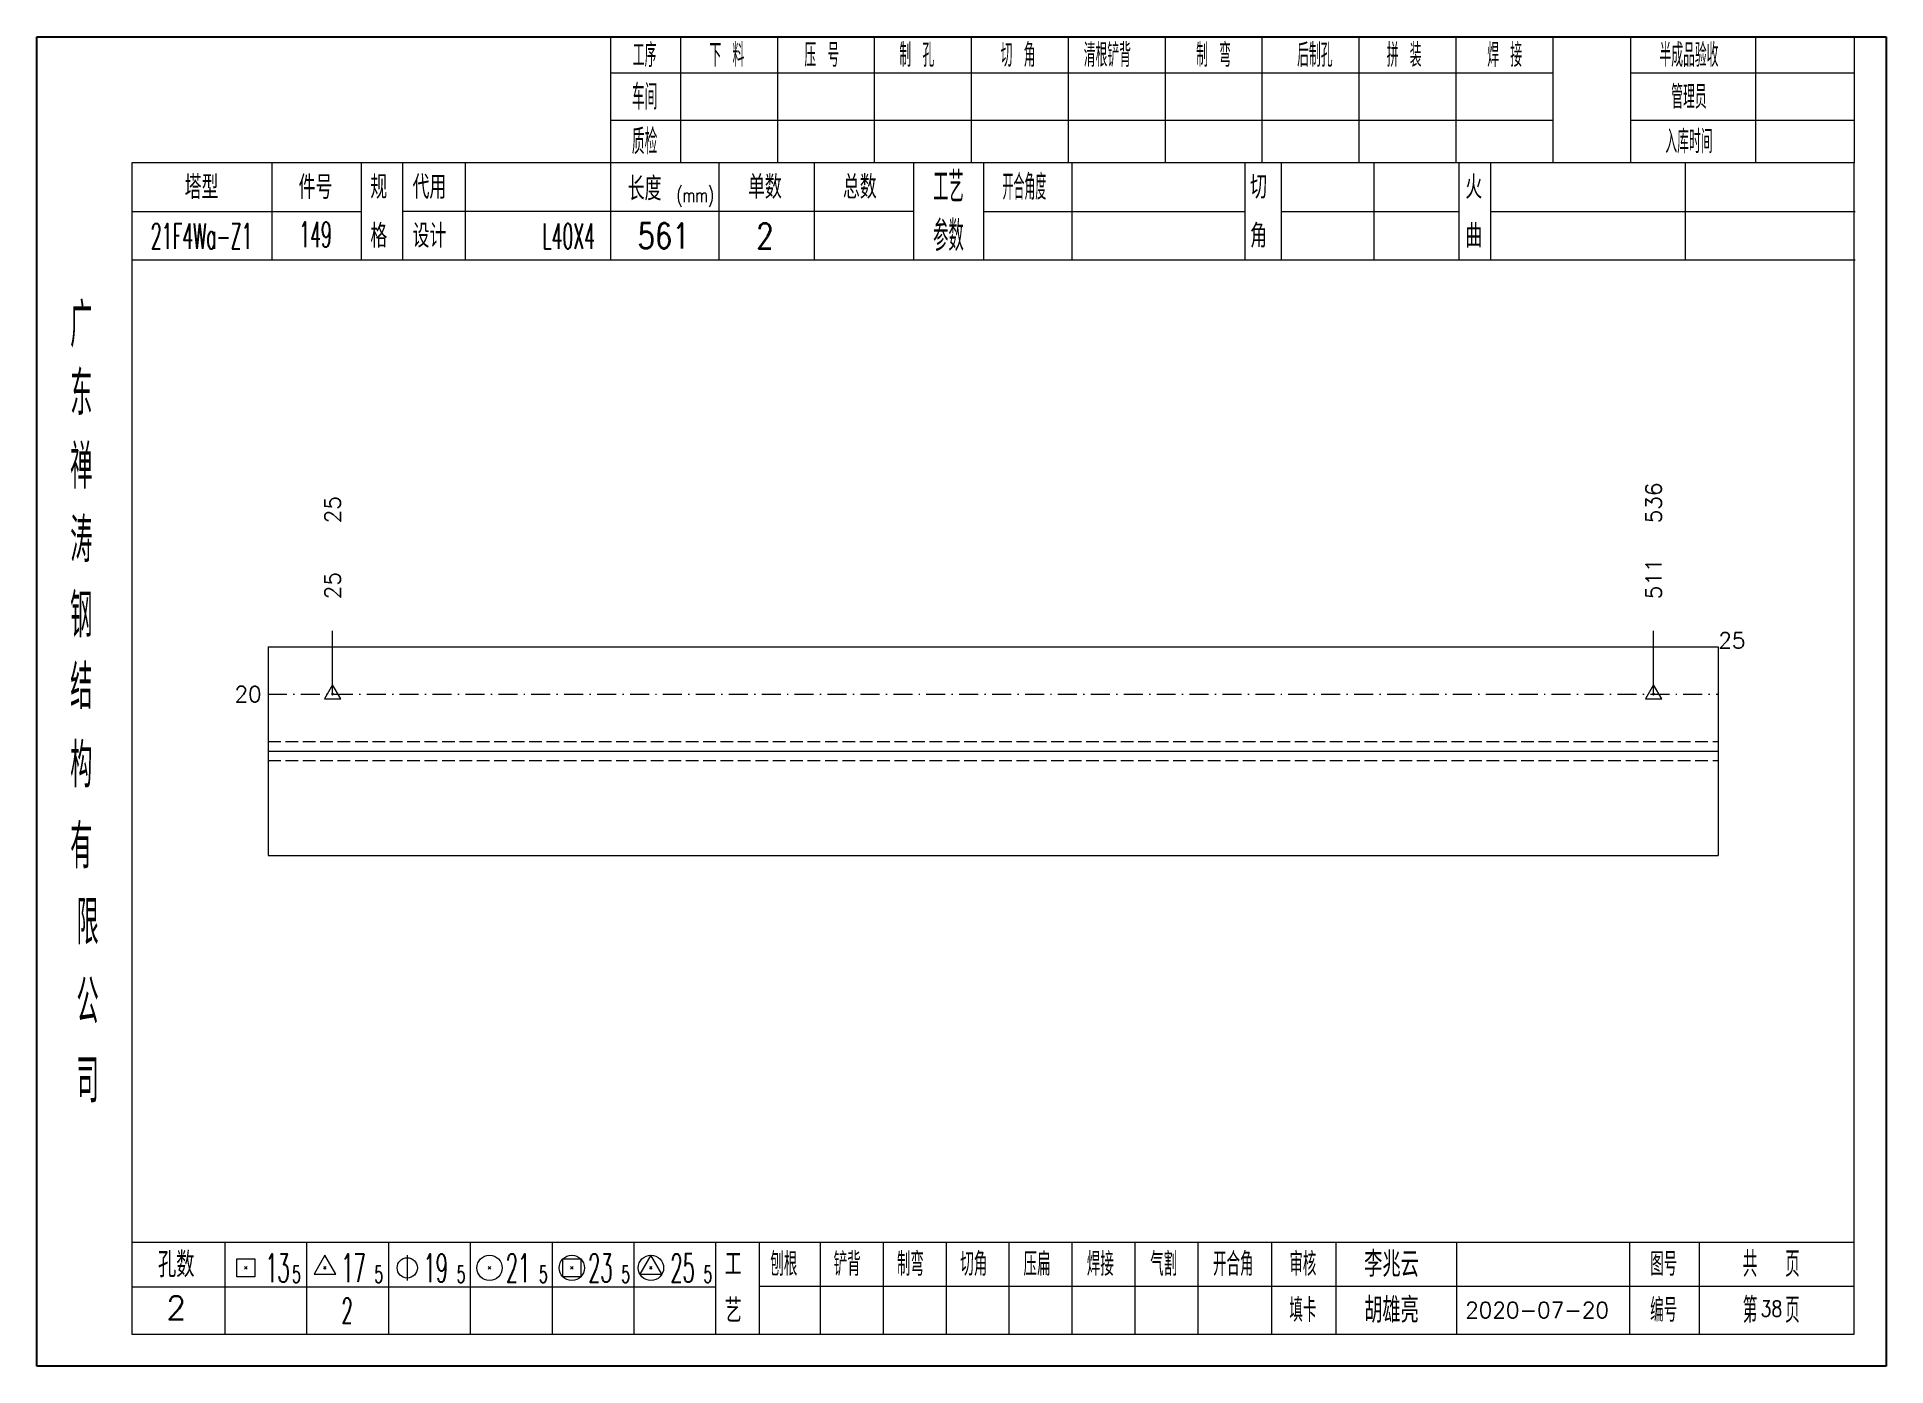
# Model space of a CAD drawing. Extents: x 1310 to 15542, y -76 to 8381.
# Drawn here: x 13065.2 to 13357.4, y 5793.7 to 6003.7 of the extents above; entities that cross this region are included whole.
import ezdxf
from ezdxf.enums import TextEntityAlignment as Align

# ---------------------------------------------------------------- set-up
doc = ezdxf.new("R2010")
doc.units = 0
doc.header["$MEASUREMENT"] = 0
doc.linetypes.add('一点画线', pattern=[5.2, 3, -1, 0.2, -1])
doc.linetypes.add('虚线', pattern=[2.75, 2, -0.75])
doc.layers.get('0').update_dxf_attribs({"linetype": 'CONTINUOUS', "lineweight": 25})
for name, color, linetype, lineweight in [('1', 7, 'CONTINUOUS', 25), ('4', 7, 'CONTINUOUS', 25), ('5', 7, 'CONTINUOUS', 25)]:
    doc.layers.add(name, color=color, linetype=linetype, lineweight=lineweight)
doc.styles.get("Standard").update_dxf_attribs({"font": 'simplex.shx', "width": 0.7, "height": 3, "bigfont": 'gbhzfs.shx'})

msp = doc.modelspace()

# ---------------------------------------------------------------- texts
at = {"color": 7, "linetype": 'Continuous', "lineweight": 13}
for s, p in [('25', (13111.942, 5926.824)), ('536', (13320.651, 5926.824))]:
    msp.add_text(s, height=2.5, rotation=90, dxfattribs=at).set_placement(p, align=Align.MIDDLE_LEFT)
at = {"color": 8, "linetype": 'Continuous', "lineweight": 9}
for s, p in [('25', (13111.942, 5914.824)), ('511', (13320.651, 5914.824))]:
    msp.add_text(s, height=2.5, rotation=90, dxfattribs=at).set_placement(p, align=Align.MIDDLE_LEFT)
at = {"color": 7, "linetype": 'Continuous', "lineweight": 13}
msp.add_text('25', height=2.5, dxfattribs=at).set_placement((13330.862, 5908.324), align=Align.MIDDLE_LEFT)
msp.add_text('20', height=2.5, dxfattribs=at).set_placement((13100.732, 5899.824), align=Align.MIDDLE_RIGHT)
at = {"layer": '4', "color": 1, "linetype": 'Continuous', "lineweight": 25}
for s, height, width, p in [('工序', 3.7, 0.7, (13161.232, 6000.781)), ('下 料', 3.7, 0.7, (13174.232, 6000.781)), ('压 号', 3.7, 0.7, (13189.232, 6000.781)), ('制 孔', 3.7, 0.7, (13204.232, 6000.781)), ('切 角', 3.7, 0.7, (13220.232, 6000.781)), ('清根铲背 ', 3.7, 0.7, (13235.232, 6000.781)), (' 制 弯', 3.7, 0.7, (13250.232, 6000.781)), (' 后制孔', 3.7, 0.7, (13266.232, 6000.781)), ('拼 装', 3.7, 0.7, (13281.232, 6000.781)), (' 焊 接', 3.7, 0.7, (13296.232, 6000.781)), ('半成品验收', 3.7, 0.7, (13326.232, 6000.781)), ('车间', 4, 0.7, (13161.232, 5994.181)), ('管理员', 3.7, 0.7, (13326.232, 5994.181)), ('质检', 4, 0.7, (13161.232, 5987.121)), ('入库时间', 3.7, 0.7, (13326.232, 5987.121)), ('工艺', 4.8, 0.7, (13209.232, 5979.941)), ('(mm)', 2.24, 0.7, (13169.232, 5978.681)), ('开合角度', 4, 0.6, (13221.232, 5979.941)), ('21F4Wa-Z1', 4, 0.5, (13091.232, 5972.201)), ('149', 4, 0.5, (13109.232, 5972.451)), ('L40X4', 4, 0.5, (13149.232, 5972.181)), ('561', 4, 0.8, (13164.232, 5972.231)), ('2', 4, 0.8, (13180.232, 5972.231)), ('参数', 4.8, 0.7, (13209.232, 5972.231)), ('广', 6.96, 0.7, (13072.232, 5958.151)), ('东', 6.96, 0.7, (13072.232, 5947.361)), ('禅', 6.96, 0.7, (13072.232, 5935.771)), ('涛', 6.96, 0.7, (13072.232, 5924.171)), ('钢', 6.96, 0.7, (13072.232, 5912.281)), ('结', 6.96, 0.7, (13072.232, 5900.971)), ('构', 6.96, 0.7, (13072.232, 5888.591)), ('有', 6.96, 0.7, (13072.232, 5875.781)), ('限', 6.96, 0.7, (13073.232, 5863.781)), ('公', 6.96, 0.7, (13073.232, 5851.241)), ('司', 6.96, 0.7, (13073.232, 5838.761)), ('13', 4.47, 0.5, (13103.232, 5809.181)), ('17', 4.47, 0.5, (13115.232, 5809.181)), ('19', 4.47, 0.5, (13128.232, 5809.181)), ('21', 4.47, 0.5, (13141.232, 5809.181)), ('23', 4.47, 0.5, (13154.232, 5809.181)), ('25', 4.47, 0.5, (13167.232, 5809.181)), ('刨根', 3.7, 0.8, (13183.232, 5809.781)), ('铲背', 3.7, 0.8, (13193.232, 5809.781)), ('制弯', 3.7, 0.8, (13203.232, 5809.781)), ('切角', 3.7, 0.8, (13213.232, 5809.781)), ('压扁', 3.7, 0.8, (13223.232, 5809.781)), ('焊接', 3.7, 0.8, (13233.232, 5809.781)), ('气割', 3.7, 0.8, (13243.232, 5809.781)), ('开合角', 3.7, 0.8, (13254.232, 5809.781)), ('审核', 3.7, 0.8, (13265.232, 5809.781)), ('图号', 3.7, 0.8, (13322.232, 5809.781)), ('共  页', 4, 0.8, (13339.232, 5809.781)), ('5', 2.68, 0.6, (13106.232, 5808.181)), ('5', 2.68, 0.6, (13119.232, 5808.181)), ('5', 2.68, 0.6, (13132.232, 5808.181)), ('5', 2.68, 0.6, (13145.232, 5808.181)), ('5', 2.68, 0.6, (13158.232, 5808.181)), ('5', 2.68, 0.6, (13171.232, 5808.181)), ('填卡', 3.7, 0.8, (13265.232, 5802.511)), ('编号', 3.7, 0.8, (13322.232, 5802.511)), ('第  页', 4, 0.8, (13339.232, 5802.511)), ('2', 4, 0.5, (13114.232, 5802.431))]:
    msp.add_text(s, height=height, dxfattribs=dict(at, width=width)).set_placement(p, align=Align.MIDDLE_CENTER)
for s, height, p in [('塔型', 3.7, (13091.232, 5979.911)), ('件号', 3.7, (13109.232, 5979.911)), ('规', 3.7, (13119.232, 5979.941)), ('代用', 3.7, (13127.232, 5979.941)), ('长度', 3.7, (13161.232, 5979.681)), ('单数', 3.7, (13180.232, 5979.941)), ('总数', 3.7, (13195.232, 5979.941)), ('切', 3.7, (13258.232, 5979.941)), ('火', 3.7, (13292.232, 5979.941)), ('格', 3.7, (13119.232, 5972.231)), ('设计', 3.7, (13127.232, 5972.231)), ('角', 3.7, (13258.232, 5972.231)), ('曲', 3.7, (13292.232, 5972.231)), ('孔数', 4, (13087.232, 5809.701)), ('工', 3.7, (13175.232, 5809.781)), ('李兆云', 4, (13279.232, 5809.781)), ('2', 3.7, (13087.232, 5802.871)), ('艺', 3.7, (13175.232, 5802.431)), ('胡雄亮', 4, (13279.232, 5802.511)), ('2020-07-20', 2.5, (13302.232, 5802.511))]:
    msp.add_text(s, height=height, dxfattribs=at).set_placement(p, align=Align.MIDDLE_CENTER)
at = {"layer": '4', "color": 6, "linetype": 'Continuous', "lineweight": 25, "width": 0.8}
msp.add_text('38', height=2.5, dxfattribs=at).set_placement((13339.257, 5802.739), align=Align.MIDDLE_CENTER)

# ---------------------------------------------------------------- blocks, each defined once
blk = doc.blocks.new('孔17.5')
at = {"layer": '5', "color": 7, "linetype": 'Continuous', "lineweight": 13}
for p, q in [((0, 1), (-0.866, -0.5)), ((-0.1, -0.1), (0.1, 0.1)), ((0.1, -0.1), (-0.1, 0.1)), ((0.866, -0.5), (0, 1)), ((-0.866, -0.5), (0.866, -0.5))]:
    blk.add_line(p, q, dxfattribs=at)
blk = doc.blocks.new('CTJGK')
at = {"color": 6, "linetype": 'Continuous'}
for p, q in [((0, 209.97), (292.13, 209.97)), ((0, 0), (0, 209.97)), ((292.13, 209.97), (292.13, 0)), ((292.13, 0), (0, 0))]:
    blk.add_line(p, q, dxfattribs=at)

# ---------------------------------------------------------------- linework, layer by layer
at = {"color": 7, "linetype": 'Continuous', "lineweight": 13}
for p, q in [((13111.942, 5899.824), (13111.942, 5909.824)), ((13320.651, 5899.824), (13320.651, 5909.824))]:
    msp.add_line(p, q, dxfattribs=at)
at = {"color": 7, "linetype": 'Continuous', "lineweight": 18}
for p, q in [((13101.732, 5907.324), (13101.732, 5874.324)), ((13101.732, 5907.324), (13330.862, 5907.324)), ((13330.862, 5907.324), (13330.862, 5874.324)), ((13101.732, 5890.824), (13330.862, 5890.824))]:
    msp.add_line(p, q, dxfattribs=at)
at = {"color": 3, "linetype": '一点画线', "lineweight": 13}
msp.add_line((13101.732, 5899.824), (13330.862, 5899.824), dxfattribs=at)
at = {"color": 1, "linetype": '虚线', "lineweight": 18}
for p, q in [((13101.732, 5892.324), (13330.862, 5892.324)), ((13101.732, 5889.324), (13330.862, 5889.324))]:
    msp.add_line(p, q, dxfattribs=at)
at = {"layer": '1', "color": 7, "linetype": 'Continuous', "lineweight": 18}
msp.add_line((13101.732, 5874.324), (13330.862, 5874.324), dxfattribs=at)
at = {"layer": '4', "color": 1, "linetype": 'Continuous', "lineweight": 18}
for p, q in [((13065.232, 6003.651), (13065.232, 5793.681)), ((13357.362, 6003.651), (13065.232, 6003.651)), ((13155.862, 6003.651), (13155.862, 5983.811)), ((13166.892, 6003.651), (13166.892, 5983.791)), ((13182.202, 6003.651), (13182.202, 5983.791)), ((13197.522, 6003.651), (13197.522, 5983.791)), ((13212.832, 6003.651), (13212.832, 5983.791)), ((13228.142, 6003.651), (13228.142, 5983.791)), ((13243.452, 6003.651), (13243.452, 5983.791)), ((13258.772, 6003.651), (13258.772, 5983.791)), ((13274.082, 6003.651), (13274.082, 5983.791)), ((13289.392, 6003.651), (13289.392, 5983.791)), ((13304.702, 6003.651), (13304.702, 5983.811)), ((13304.702, 6003.651), (13304.702, 5983.791)), ((13316.982, 6003.651), (13316.982, 5983.791)), ((13336.732, 6003.651), (13336.732, 5983.791)), ((13352.312, 6003.651), (13352.312, 5983.791)), ((13357.362, 5973.851), (13357.362, 6003.651)), ((13304.702, 5997.921), (13155.862, 5997.921)), ((13352.312, 5997.921), (13316.982, 5997.921)), ((13304.702, 5990.441), (13155.862, 5990.441)), ((13352.312, 5990.441), (13316.982, 5990.441)), ((13080.242, 5983.791), (13080.242, 5798.731)), ((13352.312, 5983.791), (13080.242, 5983.791)), ((13102.362, 5983.801), (13102.362, 5968.381)), ((13116.512, 5968.381), (13116.512, 5983.791)), ((13123.012, 5968.381), (13123.012, 5983.791)), ((13132.882, 5983.791), (13132.882, 5968.381)), ((13155.862, 5983.811), (13155.862, 5968.381)), ((13172.982, 5983.791), (13172.982, 5968.381)), ((13188.032, 5983.791), (13188.032, 5968.381)), ((13203.732, 5983.791), (13203.732, 5968.381)), ((13214.792, 5983.791), (13214.792, 5968.381)), ((13228.742, 5983.791), (13228.742, 5968.381)), ((13256.042, 5983.791), (13256.042, 5968.381)), ((13261.802, 5983.791), (13261.802, 5968.381)), ((13276.422, 5983.791), (13276.422, 5968.381)), ((13289.882, 5983.791), (13289.882, 5968.381)), ((13294.872, 5983.791), (13294.872, 5968.381)), ((13325.612, 5983.791), (13325.612, 5968.381)), ((13352.312, 5798.731), (13352.312, 5983.791)), ((13116.512, 5976.031), (13080.242, 5976.031)), ((13203.732, 5976.081), (13123.012, 5976.081)), ((13214.792, 5976.081), (13256.042, 5976.081)), ((13261.802, 5976.081), (13289.882, 5976.081)), ((13294.872, 5976.081), (13352.492, 5976.081)), ((13357.362, 5793.681), (13357.362, 5973.851)), ((13352.492, 5968.381), (13080.242, 5968.381)), ((13080.242, 5813.261), (13352.312, 5813.261)), ((13094.932, 5813.261), (13094.932, 5798.731)), ((13107.862, 5798.731), (13107.862, 5813.261)), ((13120.792, 5813.261), (13120.792, 5798.731)), ((13133.712, 5798.731), (13133.712, 5813.261)), ((13146.642, 5813.261), (13146.642, 5798.731)), ((13159.572, 5798.731), (13159.572, 5813.261)), ((13172.492, 5798.731), (13172.492, 5813.261)), ((13179.362, 5798.731), (13179.362, 5813.261)), ((13189.022, 5798.731), (13189.022, 5813.261)), ((13198.962, 5798.731), (13198.962, 5813.261)), ((13208.902, 5798.731), (13208.902, 5813.261)), ((13218.852, 5798.731), (13218.852, 5813.261)), ((13228.792, 5798.731), (13228.792, 5813.261)), ((13238.732, 5798.731), (13238.732, 5813.261)), ((13248.682, 5798.731), (13248.682, 5813.261)), ((13260.322, 5798.731), (13260.322, 5813.261)), ((13270.472, 5798.731), (13270.472, 5813.261)), ((13289.532, 5798.731), (13289.532, 5813.261)), ((13316.912, 5798.731), (13316.912, 5813.261)), ((13327.872, 5798.731), (13327.872, 5813.261)), ((13172.492, 5806.131), (13080.242, 5806.131)), ((13179.322, 5806.291), (13352.312, 5806.291)), ((13080.242, 5798.731), (13352.312, 5798.731)), ((13065.232, 5793.681), (13357.362, 5793.681))]:
    msp.add_line(p, q, dxfattribs=at)
at = {"layer": '4', "color": 7, "linetype": 'Continuous', "lineweight": 13}
for p, q in [((13096.818, 5807.767), (13096.818, 5810.595)), ((13096.818, 5810.595), (13099.646, 5810.595)), ((13099.646, 5810.595), (13099.646, 5807.767)), ((13110.732, 5811.181), (13109, 5808.181)), ((13112.464, 5808.181), (13110.732, 5811.181)), ((13123.732, 5811.181), (13123.732, 5807.181)), ((13148.318, 5807.767), (13148.318, 5810.595)), ((13148.318, 5810.595), (13151.146, 5810.595)), ((13151.146, 5810.595), (13151.146, 5807.767)), ((13162.232, 5811.181), (13160.5, 5808.181)), ((13163.964, 5808.181), (13162.232, 5811.181)), ((13099.646, 5807.767), (13096.818, 5807.767)), ((13098.032, 5808.981), (13098.432, 5809.381)), ((13098.432, 5808.981), (13098.032, 5809.381)), ((13109, 5808.181), (13112.464, 5808.181)), ((13110.532, 5808.981), (13110.932, 5809.381)), ((13110.932, 5808.981), (13110.532, 5809.381)), ((13136.532, 5808.981), (13136.932, 5809.381)), ((13136.932, 5808.981), (13136.532, 5809.381)), ((13151.146, 5807.767), (13148.318, 5807.767)), ((13149.532, 5808.981), (13149.932, 5809.381)), ((13149.932, 5808.981), (13149.532, 5809.381)), ((13160.5, 5808.181), (13163.964, 5808.181)), ((13162.032, 5808.981), (13162.432, 5809.381)), ((13162.432, 5808.981), (13162.032, 5809.381))]:
    msp.add_line(p, q, dxfattribs=at)
for centre, radius in [((13123.732, 5809.181), 1.6), ((13136.732, 5809.181), 2), ((13149.732, 5809.181), 2), ((13162.232, 5809.181), 2)]:
    msp.add_circle(centre, radius, dxfattribs=at)

# ---------------------------------------------------------------- block references
at = {"color": 0, "linetype": 'Continuous'}
msp.add_blockref('CTJGK', (13065.232, 5793.681), dxfattribs=at)
at = {"color": 8, "linetype": 'Continuous', "lineweight": 9, "xscale": 1.5, "yscale": 1.5, "zscale": 1.5}
for p in [(13111.942, 5899.824), (13320.651, 5899.824)]:
    msp.add_blockref('孔17.5', p, dxfattribs=at)

msp.set_redraw_order([(e.dxf.handle, doc.entitydb.next_handle()) for e in msp.query("TEXT MTEXT ATTDEF DIMENSION ARC_DIMENSION")])  # texts and dimensions are drawn at this point

doc.saveas('drawing.dxf')
